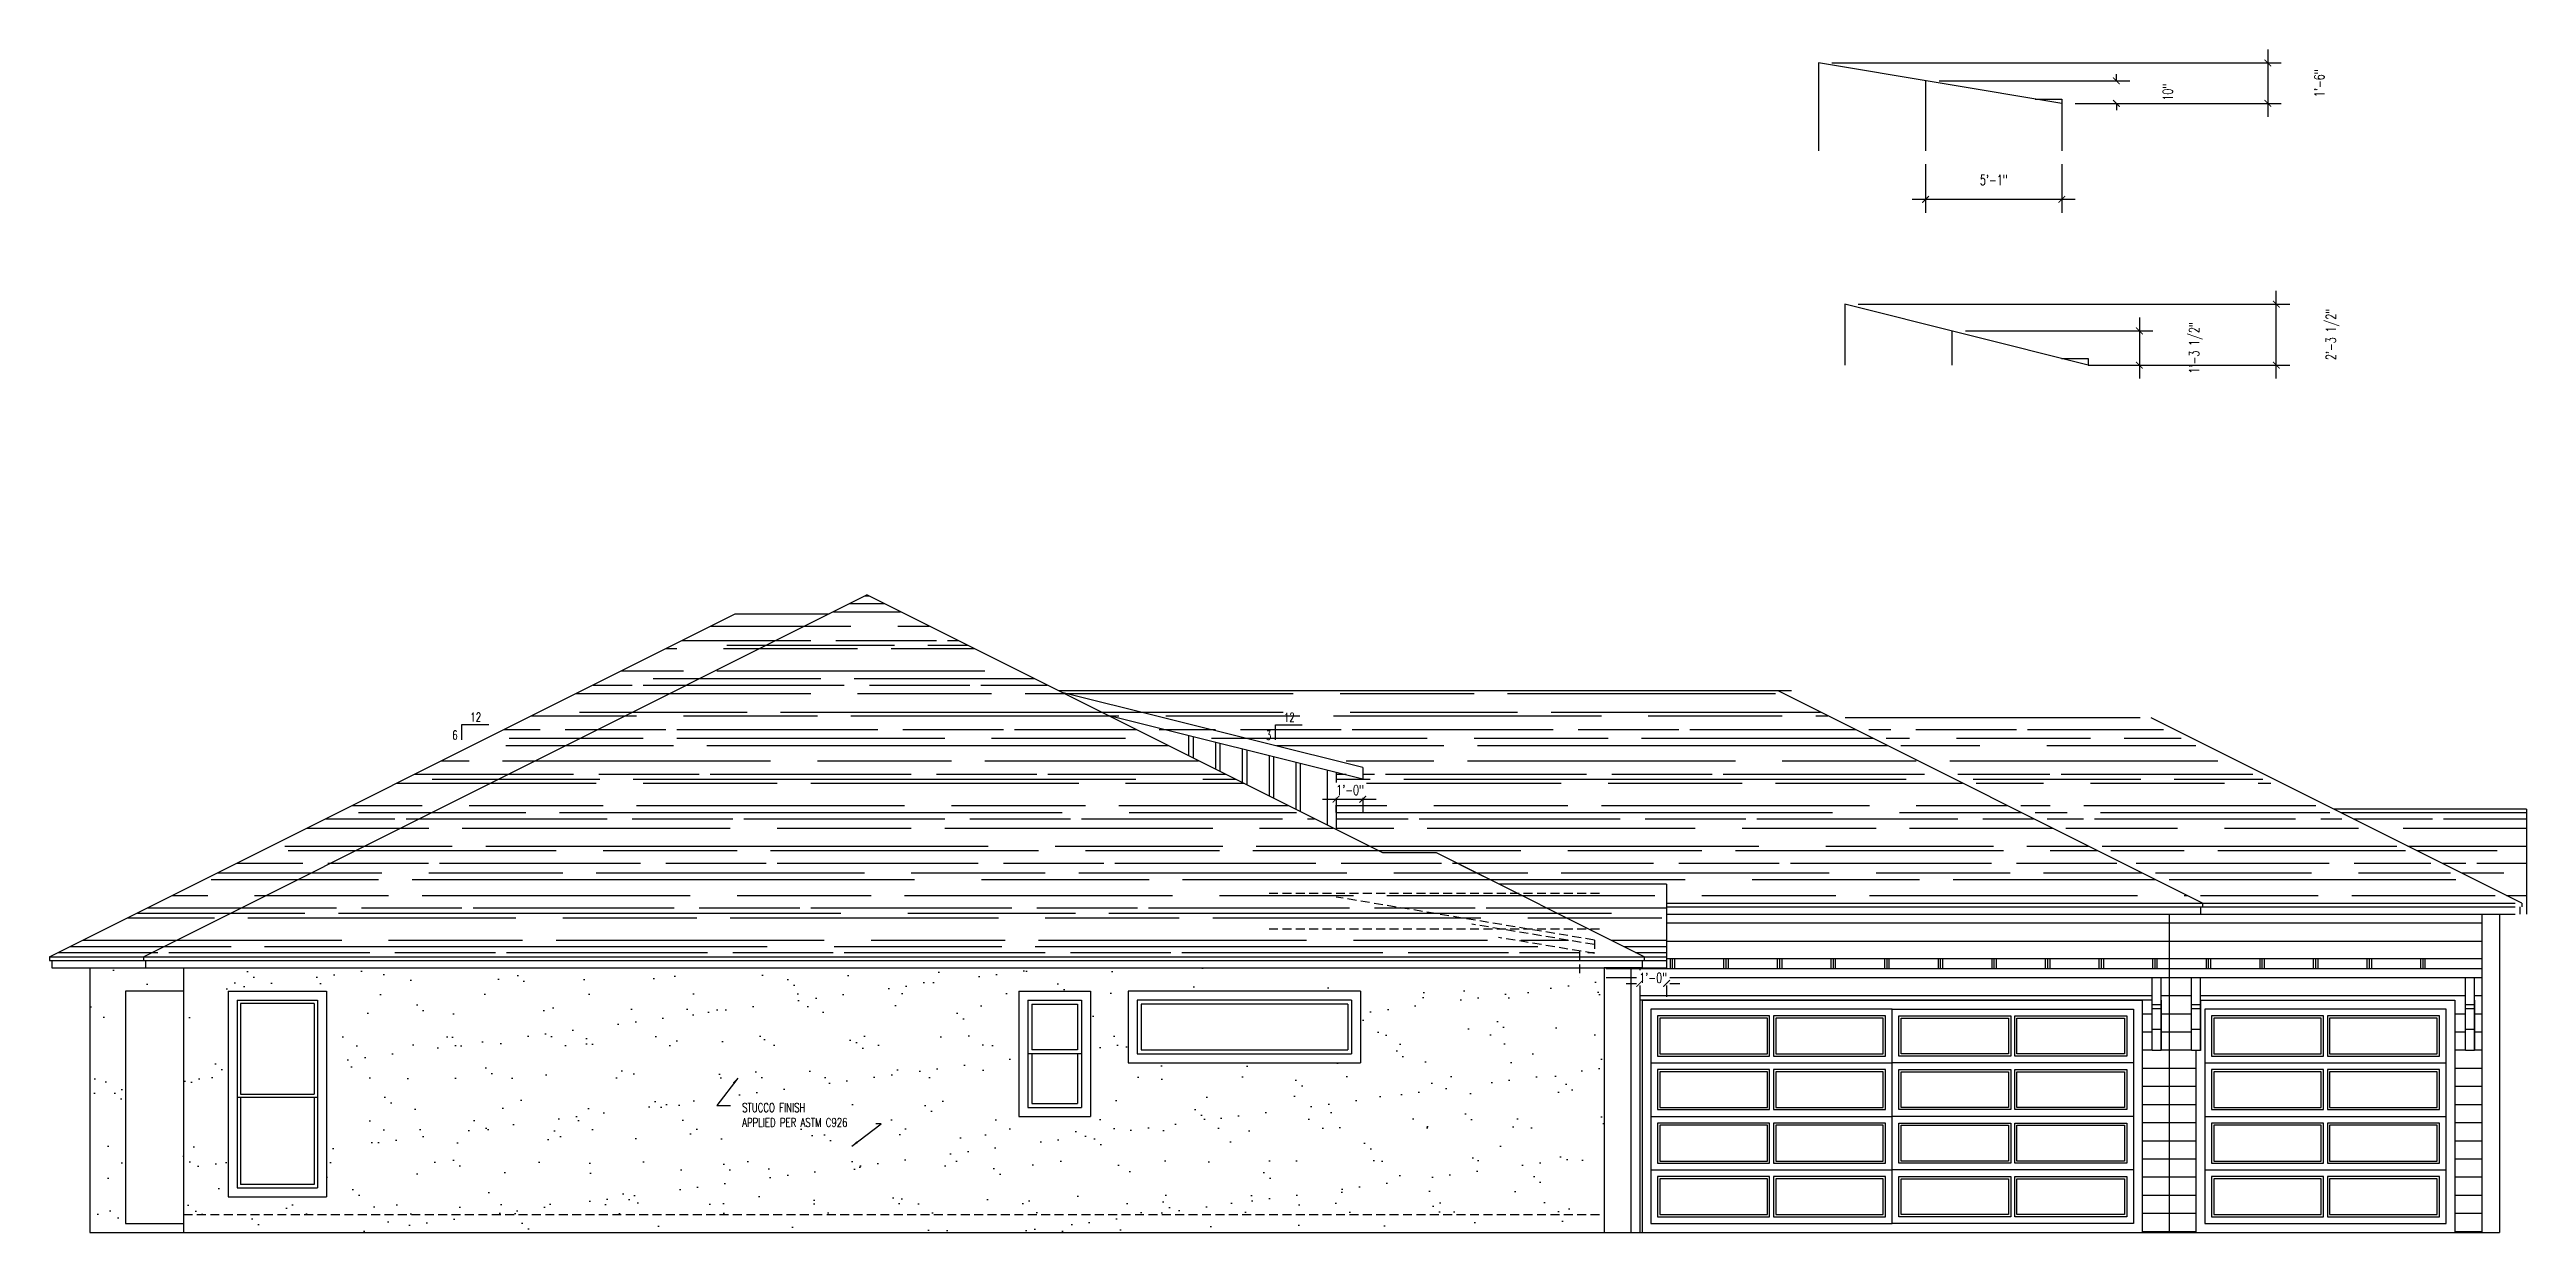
# Model space of a CAD drawing. Header units: inches. Extents: x -25328 to 8149, y -5530 to 4336.
# Drawn here: x -5895 to -4786, y -1588 to -1059 of the extents above; entities that cross this region are included whole.
import ezdxf

# ---------------------------------------------------------------- set-up
doc = ezdxf.new("R2010")
doc.units = ezdxf.units.IN
doc.header["$LTSCALE"] = 16
doc.header["$MEASUREMENT"] = 0
doc.linetypes.add('HIDDEN', pattern=[0.375, 0.25, -0.125])
doc.layers.get('0').update_dxf_attribs({"linetype": 'CONTINUOUS'})
doc.layers.get('DEFPOINTS').update_dxf_attribs({"linetype": 'CONTINUOUS'})
for name, color, linetype in [('CONC', 3, 'CONTINUOUS'), ('DIMS', 5, 'CONTINUOUS'), ('DOORS', 1, 'CONTINUOUS'), ('ROOF', 1, 'CONTINUOUS'), ('TEXT', 11, 'CONTINUOUS'), ('wall-external', 6, 'CONTINUOUS'), ('WALLS EXT', 6, 'CONTINUOUS'), ('WALLS INT', 6, 'CONTINUOUS'), ('WINDOWS', 1, 'CONTINUOUS')]:
    doc.layers.add(name, color=color, linetype=linetype)
doc.styles.add('PAYTAS RM', font='romans.shx', dxfattribs={"width": 0.7, "height": 4.5})
doc.styles.add('PAYTS NOTES', font='romans.shx', dxfattribs={"width": 0.7, "height": 4.5})
doc.dimstyles.new('DIM- PAYTAS', dxfattribs={"dimscale": 48, "dimtxt": 0.1, "dimasz": 0.0625, "dimexe": 0.125, "dimexo": 0.125, "dimgap": 0.125, "dimtad": 1, "dimdec": 1, "dimzin": 3, "dimdsep": 46, "dimlunit": 4, "dimtxsty": 'PAYTAS RM', "dimblk": 'ARCHTICK', "dimcen": 0.09, "dimdle": 0.125, "dimclrd": 5, "dimclre": 5, "dimclrt": 11, "dimadec": 0, "dimazin": 0, "dimtfac": 1, "dimtdec": 1, "dimtofl": 0, "dimtmove": 2, "dimatfit": 3, "dimfxl": 0, "dimfrac": 2, "dimtolj": 1, "dimtzin": 3, "dimarcsym": 0})
pattern_1 = [(37.5, (0, -1490.438), (-0.9449, 28.90236), [0, -22.8, 0, -25.5, 0, -24.375]), (7.5, (0, -1490.438), (26.54665, 42.3322), [0, -12.3, 0, -20.55, 0, -7.875]), (327.5, (-18.45, -1490.438), (46.71213, 0.08489), [0, -7.5, 0, -27, 0, -35.25]), (317.5, (-18.45, -1490.438), (45.0919, 13.16513), [0, -3.75, 0, -17.7, 0, -20.25])]
pattern_2 = [(0, (0, -1490.438), (33, 15), [225, -30, 75, -15]), (0, (19.95, -1482.938), (-15, 19.95), [45, -4.95, 90, -11.25]), (0, (7.5, -1477.688), (78, 10.05), [120, -21, 60, -15])]
pattern_3 = [(0, (0, -1490.438), (0, 8.125), [])]

msp = doc.modelspace()

# ---------------------------------------------------------------- texts
at = {"layer": 'TEXT', "style": 'PAYTS NOTES', "width": 0.7}
for s, p in [('6', (-5714.96748532, -1367.6713955)), ('12', (-5706.86398726, -1359.62286693)), ('3', (-5350.68205057, -1367.7618014)), ('12', (-5342.57855252, -1359.71327283)), ('APPLIED PER ASTM C926', (-5585.18439025, -1541.14370955)), ('STUCCO FINISH', (-5585.18439025, -1534.47704288))]:
    msp.add_text(s, height=4, dxfattribs=at).set_placement(p)

# ---------------------------------------------------------------- blocks, each defined once
blk = doc.blocks.new('_ArchTick')
at = {"color": 0, "linetype": 'ByBlock', "const_width": 0.15}
blk.add_lwpolyline([(-0.5, -0.5), (0.5, 0.5)], dxfattribs=at)
blk = doc.blocks.new('*D543')
at = {"layer": 'DEFPOINTS', "color": 0, "transparency": 16777216}
for p in [(-5055.3, -1072.7), (-4994.3, -1082.8), (-4969.9, -1082.8)]:
    blk.add_point(p, dxfattribs=at)
at = {"layer": 'WALLS INT', "color": 5, "lineweight": -2, "transparency": 16777216}
for p, q in [((-5049.3, -1072.7), (-4963.9, -1072.7)), ((-4969.9, -1072.7), (-4969.9, -1069.7)), ((-4988.3, -1082.8), (-4963.9, -1082.8)), ((-4969.9, -1082.8), (-4969.9, -1085.8))]:
    blk.add_line(p, q, dxfattribs=at)
at = {"layer": 'WALLS INT', "color": 5, "lineweight": -2, "transparency": 16777216, "xscale": 3, "yscale": 3, "zscale": 3}
for p, rotation in [((-4969.9, -1072.7), 270), ((-4969.9, -1082.8), 90)]:
    blk.add_blockref('_ArchTick', p, dxfattribs=dict(at, rotation=rotation))
at = {"layer": 'WALLS INT', "color": 11, "transparency": 16777216, "insert": (-4946.9, -1077.8), "char_height": 4.5, "attachment_point": 5, "rotation": 90, "style": 'PAYTAS RM', "bg_fill": 3, "box_fill_scale": 1.25, "bg_fill_color": 256, "bg_fill_true_color": 13158600, "bg_fill_transparency": 0}
blk.add_mtext('\\A1;10"', dxfattribs=at)
blk = doc.blocks.new('*D544')
at = {"layer": 'DEFPOINTS', "color": 0, "transparency": 16777216}
for p in [(-5103.3, -1064.7), (-4988.3, -1082.8), (-4902.1, -1082.8)]:
    blk.add_point(p, dxfattribs=at)
at = {"layer": 'WALLS INT', "color": 5, "lineweight": -2, "transparency": 16777216}
for p, q in [((-4902.1, -1058.7), (-4902.1, -1088.8)), ((-5097.3, -1064.7), (-4896.1, -1064.7)), ((-4982.3, -1082.8), (-4896.1, -1082.8))]:
    blk.add_line(p, q, dxfattribs=at)
at = {"layer": 'WALLS INT', "color": 5, "lineweight": -2, "transparency": 16777216, "xscale": 3, "yscale": 3, "zscale": 3}
for p, rotation in [((-4902.1, -1064.7), 90), ((-4902.1, -1082.8), 270)]:
    blk.add_blockref('_ArchTick', p, dxfattribs=dict(at, rotation=rotation))
at = {"layer": 'WALLS INT', "color": 11, "transparency": 16777216, "insert": (-4879, -1073.8), "char_height": 4.5, "attachment_point": 5, "rotation": 90, "style": 'PAYTAS RM', "bg_fill": 3, "box_fill_scale": 1.25, "bg_fill_color": 256, "bg_fill_true_color": 13158600, "bg_fill_transparency": 0}
blk.add_mtext('\\A1;1\'-6"', dxfattribs=at)
blk = doc.blocks.new('*D545')
at = {"layer": 'DEFPOINTS', "color": 0, "transparency": 16777216}
for p in [(-5055.3, -1104), (-4994.3, -1104), (-5055.3, -1125.8)]:
    blk.add_point(p, dxfattribs=at)
at = {"layer": 'WALLS INT', "color": 5, "lineweight": -2, "transparency": 16777216}
for p, q in [((-5055.3, -1110), (-5055.3, -1131.8)), ((-4994.3, -1110), (-4994.3, -1131.8)), ((-4988.3, -1125.8), (-5061.3, -1125.8))]:
    blk.add_line(p, q, dxfattribs=at)
at = {"layer": 'WALLS INT', "color": 5, "lineweight": -2, "transparency": 16777216, "xscale": 3, "yscale": 3, "zscale": 3, "rotation": 180}
blk.add_blockref('_ArchTick', (-5055.3, -1125.8), dxfattribs=at)
at = {"layer": 'WALLS INT', "color": 5, "lineweight": -2, "transparency": 16777216, "xscale": 3, "yscale": 3, "zscale": 3}
blk.add_blockref('_ArchTick', (-4994.3, -1125.8), dxfattribs=at)
at = {"layer": 'WALLS INT', "color": 11, "transparency": 16777216, "insert": (-5024.8, -1117.1), "char_height": 4.5, "attachment_point": 5, "style": 'PAYTAS RM', "bg_fill": 3, "box_fill_scale": 1.25, "bg_fill_color": 256, "bg_fill_true_color": 13158600, "bg_fill_transparency": 0}
blk.add_mtext('\\A1;5\'-1"', dxfattribs=at)
blk = doc.blocks.new('*D546')
at = {"layer": 'DEFPOINTS', "color": 0, "transparency": 16777216}
for p in [(-5043.5, -1184.7), (-4976.2, -1200), (-4959.6, -1200)]:
    blk.add_point(p, dxfattribs=at)
at = {"layer": 'WALLS INT', "color": 5, "lineweight": -2, "transparency": 16777216}
for p, q in [((-5037.5, -1184.7), (-4953.6, -1184.7)), ((-4959.6, -1178.7), (-4959.6, -1206)), ((-4970.2, -1200), (-4953.6, -1200))]:
    blk.add_line(p, q, dxfattribs=at)
at = {"layer": 'WALLS INT', "color": 5, "lineweight": -2, "transparency": 16777216, "xscale": 3, "yscale": 3, "zscale": 3}
for p, rotation in [((-4959.6, -1184.7), 90), ((-4959.6, -1200), 270)]:
    blk.add_blockref('_ArchTick', p, dxfattribs=dict(at, rotation=rotation))
at = {"layer": 'WALLS INT', "color": 11, "transparency": 16777216, "insert": (-4934.3, -1192.3), "char_height": 4.5, "attachment_point": 5, "rotation": 90, "style": 'PAYTAS RM', "bg_fill": 3, "box_fill_scale": 1.25, "bg_fill_color": 256, "bg_fill_true_color": 13158600, "bg_fill_transparency": 0}
blk.add_mtext('\\A1;1\'-3 1/2"', dxfattribs=at)
blk = doc.blocks.new('*D547')
at = {"layer": 'DEFPOINTS', "color": 0, "transparency": 16777216}
for p in [(-5091.5, -1172.7), (-4898.3, -1172.7), (-4982.5, -1200)]:
    blk.add_point(p, dxfattribs=at)
at = {"layer": 'WALLS INT', "color": 5, "lineweight": -2, "transparency": 16777216}
for p, q in [((-5085.5, -1172.7), (-4892.3, -1172.7)), ((-4898.3, -1206), (-4898.3, -1166.7)), ((-4976.5, -1200), (-4892.3, -1200))]:
    blk.add_line(p, q, dxfattribs=at)
at = {"layer": 'WALLS INT', "color": 5, "lineweight": -2, "transparency": 16777216, "xscale": 3, "yscale": 3, "zscale": 3}
for p, rotation in [((-4898.3, -1172.7), 90), ((-4898.3, -1200), 270)]:
    blk.add_blockref('_ArchTick', p, dxfattribs=dict(at, rotation=rotation))
at = {"layer": 'WALLS INT', "color": 11, "transparency": 16777216, "insert": (-4873.1, -1186.3), "char_height": 4.5, "attachment_point": 5, "rotation": 90, "style": 'PAYTAS RM', "bg_fill": 3, "box_fill_scale": 1.25, "bg_fill_color": 256, "bg_fill_true_color": 13158600, "bg_fill_transparency": 0}
blk.add_mtext('\\A1;2\'-3 1/2"', dxfattribs=at)
blk = doc.blocks.new('*D549')
at = {"layer": 'WALLS INT', "color": 5, "lineweight": -2, "transparency": 16777216}
for p, q in [((-5189.3, -1476.9), (-5165.3, -1476.9)), ((-5183.3, -1480.4), (-5183.3, -1482.9)), ((-5171.3, -1475.9), (-5171.3, -1482.9))]:
    blk.add_line(p, q, dxfattribs=at)
at = {"layer": 'WALLS INT', "color": 11, "transparency": 16777216, "insert": (-5177.3, -1474.4), "char_height": 4.5, "attachment_point": 5, "style": 'PAYTAS RM', "bg_fill": 3, "box_fill_scale": 1.25, "bg_fill_color": 256, "bg_fill_true_color": 13158600, "bg_fill_transparency": 0}
blk.add_mtext('\\A1;1\'-0"', dxfattribs=at)
at = {"layer": 'DEFPOINTS', "color": 0, "transparency": 16777216}
for p in [(-5183.3, -1474.4), (-5171.3, -1469.9), (-5171.3, -1476.9)]:
    blk.add_point(p, dxfattribs=at)
at = {"layer": 'WALLS INT', "color": 5, "lineweight": -2, "transparency": 16777216, "xscale": 3, "yscale": 3, "zscale": 3, "rotation": 180}
blk.add_blockref('_ArchTick', (-5183.3, -1476.9), dxfattribs=at)
at = {"layer": 'WALLS INT', "color": 5, "lineweight": -2, "transparency": 16777216, "xscale": 3, "yscale": 3, "zscale": 3}
blk.add_blockref('_ArchTick', (-5171.3, -1476.9), dxfattribs=at)
blk = doc.blocks.new('*D550')
at = {"layer": 'WALLS INT', "color": 5, "lineweight": -2, "transparency": 16777216}
for p, q in [((-5325.3, -1394.4), (-5301.3, -1394.4)), ((-5319.3, -1397.1), (-5319.3, -1400.4)), ((-5307.3, -1391.4), (-5307.3, -1400.4))]:
    blk.add_line(p, q, dxfattribs=at)
at = {"layer": 'WALLS INT', "color": 11, "transparency": 16777216, "insert": (-5313, -1390.3), "char_height": 4.5, "attachment_point": 5, "style": 'PAYTAS RM', "bg_fill": 3, "box_fill_scale": 1.25, "bg_fill_color": 256, "bg_fill_true_color": 13158600, "bg_fill_transparency": 0}
blk.add_mtext('\\A1;1\'-0"', dxfattribs=at)
at = {"layer": 'DEFPOINTS', "color": 0, "transparency": 16777216}
for p in [(-5307.3, -1385.4), (-5319.3, -1391.1), (-5307.3, -1394.4)]:
    blk.add_point(p, dxfattribs=at)
at = {"layer": 'WALLS INT', "color": 5, "lineweight": -2, "transparency": 16777216, "xscale": 3, "yscale": 3, "zscale": 3, "rotation": 180}
blk.add_blockref('_ArchTick', (-5319.3, -1394.4), dxfattribs=at)
at = {"layer": 'WALLS INT', "color": 5, "lineweight": -2, "transparency": 16777216, "xscale": 3, "yscale": 3, "zscale": 3}
blk.add_blockref('_ArchTick', (-5307.3, -1394.4), dxfattribs=at)

# ---------------------------------------------------------------- hatches: boundary and pattern name
at = {"layer": 'WALLS INT'}
h = msp.add_hatch(dxfattribs=at)
h.set_pattern_fill('AR-RROOF', color=8, scale=15)
h.set_pattern_definition(pattern_2)
h.paths.add_polyline_path([(-5529.28265457, -1302.92859557), (-5853.28265457, -1464.92859557), (-5210.28265457, -1464.92859557), (-5210.28265457, -1462.34555651), (-5203.62505862, -1463.45515583), (-5203.62505862, -1459.48274334), (-5246.11712951, -1452.40073153), (-5206.33838266, -1452.40073153), (-5274.28265457, -1418.42859557), (-5298.28265457, -1418.42859557)])
h = msp.add_hatch(dxfattribs=at)
h.set_pattern_fill('AR-RROOF', color=8, scale=15)
h.set_pattern_definition(pattern_2)
h.paths.add_polyline_path([(-5546.28265457, -1311.42859557), (-5588.28265457, -1311.42859557), (-5895.28265457, -1464.92859557), (-5853.28265457, -1464.92859557)])
h = msp.add_hatch(dxfattribs=at)
h.set_pattern_fill('AR-RROOF', color=8, scale=15)
h.set_pattern_definition(pattern_2)
h.paths.add_polyline_path([(-5171.28265457, -1432.41428433), (-5171.28265457, -1440.92859557), (-4931.28265457, -1440.92859557), (-5121.28265457, -1345.92859557), (-5443.28265457, -1345.92859557), (-5413.86624671, -1360.63679951), (-5307.28265457, -1378.40073153), (-5307.28265457, -1384.40073153), (-5319.28265457, -1382.40073153), (-5319.28265457, -1407.92859557), (-5298.28265457, -1418.42859557), (-5274.28265457, -1418.42859557), (-5253.28265457, -1428.92859557), (-5246.31127706, -1432.41428433)])
h = msp.add_hatch(dxfattribs=at)
h.set_pattern_fill('AR-RROOF', color=8, scale=15)
h.set_pattern_definition(pattern_2)
h.paths.add_polyline_path([(-4959.28265457, -1357.92859557), (-5091.28265457, -1357.92859557), (-4925.28265457, -1440.92859557), (-4793.28265457, -1440.92859557)])
h = msp.add_hatch(dxfattribs=at)
h.set_pattern_fill('AR-RROOF', color=8, scale=15)
h.set_pattern_definition([(0, (5, -1490.438), (33, 15), [225, -30, 75, -15]), (0, (24.95, -1482.938), (-15, 19.95), [45, -4.95, 90, -11.25]), (0, (12.5, -1477.688), (78, 10.05), [120, -21, 60, -15])])
h.paths.add_polyline_path([(-4786.28265457, -1398.88629231), (-4872.3672611, -1398.88629231), (-4788.28265457, -1440.92859557), (-4786.28265457, -1440.92859557)])
h = msp.add_hatch(dxfattribs=at)
h.set_pattern_fill('AR-RROOF', color=8, scale=15)
h.set_pattern_definition(pattern_2)
h.paths.add_polyline_path([(-5181.28265457, -1464.92859557), (-5171.28265457, -1464.92859557), (-5171.28265457, -1432.41428433), (-5246.31127706, -1432.41428433)])
h = msp.add_hatch(dxfattribs=at)
h.set_pattern_fill('LINE', color=8, scale=65)
h.set_pattern_definition(pattern_3)
h.paths.add_polyline_path([(-4813.52541209, -1474.40073153), (-4932.1902241, -1474.40073153), (-4932.1902241, -1484.40073153), (-4818.28265457, -1484.40073153), (-4818.28265457, -1588.40073153), (-4806.28265457, -1588.40073153), (-4806.28265457, -1474.40073153), (-4809.52541209, -1474.40073153), (-4809.52541209, -1506.90073153), (-4813.52541209, -1506.90073153)])
h.paths.add_polyline_path([(-4806.28265457, -1445.92859557), (-4946.28265457, -1445.92859557), (-4946.28265457, -1465.84555651), (-4806.28265457, -1465.84555651)])
h.paths.add_polyline_path([(-4953.89596466, -1474.40073153), (-5183.28265457, -1474.40073153), (-5183.28265457, -1484.40073153), (-4953.89596466, -1484.40073153)])
h.paths.add_polyline_path([(-4946.28265457, -1474.40073153), (-4949.89596466, -1474.40073153), (-4949.89596466, -1506.90073153), (-4953.89596466, -1506.90073153), (-4953.89596466, -1484.40073153), (-4958.28265457, -1484.40073153), (-4958.28265457, -1588.40073153), (-4946.28265457, -1588.40073153)])
h.paths.add_polyline_path([(-4934.28265457, -1506.90073153), (-4936.1902241, -1506.90073153), (-4936.1902241, -1474.40073153), (-4946.28265457, -1474.40073153), (-4946.28265457, -1588.40073153), (-4934.28265457, -1588.40073153)])
h = msp.add_hatch(dxfattribs=at)
h.set_pattern_fill('LINE', color=8, scale=65)
h.set_pattern_definition(pattern_3)
h.paths.add_polyline_path([(-5171.28265457, -1445.92859557), (-5171.28265457, -1465.84555651), (-4946.28265457, -1465.84555651), (-4946.28265457, -1445.92859557)])
h = msp.add_hatch(dxfattribs=at)
h.set_pattern_fill('AR-SAND', color=8, scale=15)
h.set_pattern_definition(pattern_1)
h.paths.add_polyline_path([(-5861.28265457, -1480.40073153), (-5835.28265457, -1480.40073153), (-5835.28265457, -1469.92859557), (-5852.28265457, -1469.92859557), (-5877.28265457, -1469.92859557), (-5877.28265457, -1588.40073153), (-5835.28265457, -1588.40073153), (-5835.28265457, -1584.40073153), (-5861.28265457, -1584.40073153)])
h = msp.add_hatch(dxfattribs=at)
h.set_pattern_fill('AR-SAND', color=8, scale=15)
h.set_pattern_definition(pattern_1)
h.paths.add_polyline_path([(-5199.28265457, -1580.40073153), (-5199.28265457, -1469.92859557), (-5835.28265457, -1469.92859557), (-5835.28265457, -1580.40073153)])
h.paths.add_polyline_path([(-5771.28265457, -1572.40073153), (-5815.28265457, -1572.40073153), (-5815.28265457, -1480.40073153), (-5771.28265457, -1480.40073153)], flags=16)
h.paths.add_polyline_path([(-5775.28265457, -1568.40073153), (-5811.28265457, -1568.40073153), (-5811.28265457, -1484.40073153), (-5775.28265457, -1484.40073153)], flags=0)
h.paths.add_polyline_path([(-5776.78265457, -1527.90073153), (-5776.78265457, -1566.90073153), (-5809.78265457, -1566.90073153), (-5809.78265457, -1527.90073153)], flags=0)
h.paths.add_polyline_path([(-5776.78265457, -1526.40073153), (-5809.78265457, -1526.40073153), (-5809.78265457, -1485.90073153), (-5776.78265457, -1485.90073153)], flags=0)
h.paths.add_polyline_path([(-5461.28265457, -1536.40073153), (-5461.28265457, -1480.40073153), (-5429.28265457, -1480.40073153), (-5429.28265457, -1536.40073153)], flags=16)
h.paths.add_polyline_path([(-5457.28265457, -1532.40073153), (-5457.28265457, -1484.40073153), (-5433.28265457, -1484.40073153), (-5433.28265457, -1532.40073153)], flags=0)
h.paths.add_polyline_path([(-5455.53265457, -1530.65073153), (-5455.53265457, -1508.40073153), (-5435.03265457, -1508.40073153), (-5435.03265457, -1530.65073153)], flags=0)
h.paths.add_polyline_path([(-5455.53265457, -1506.65073153), (-5455.53265457, -1486.15073153), (-5435.03265457, -1486.15073153), (-5435.03265457, -1506.65073153)], flags=0)
h.paths.add_polyline_path([(-5412.29946968, -1512.40073153), (-5412.29946968, -1480.40073153), (-5308.29946968, -1480.40073153), (-5308.29946968, -1512.40073153)], flags=16)
h.paths.add_polyline_path([(-5408.29946968, -1508.40073153), (-5408.29946968, -1484.40073153), (-5312.29946968, -1484.40073153), (-5312.29946968, -1508.40073153)], flags=0)
h.paths.add_polyline_path([(-5406.54946968, -1506.65073153), (-5406.54946968, -1486.15073153), (-5314.04946968, -1486.15073153), (-5314.04946968, -1506.65073153)], flags=0)
h.paths.add_polyline_path([(-5199.28265457, -1588.40073153), (-5199.28265457, -1580.40073153), (-5835.28265457, -1580.40073153), (-5835.28265457, -1588.40073153)])

# ---------------------------------------------------------------- linework, layer by layer
at = {"layer": 'CONC', "color": 8, "linetype": 'HIDDEN'}
for p, q in [((-5349.28265457, -1436.40073153), (-5199.28265457, -1436.40073153)), ((-5349.28265457, -1452.40073153), (-5199.28265457, -1452.40073153)), ((-5835.28265457, -1580.40073153), (-5199.28265457, -1580.40073153))]:
    msp.add_line(p, q, dxfattribs=at)
at = {"layer": 'CONC'}
for p, q in [((-5861.28265457, -1584.40073153), (-5835.28265457, -1584.40073153)), ((-5877.28265457, -1588.40073153), (-4798.28265457, -1588.40073153))]:
    msp.add_line(p, q, dxfattribs=at)
at = {"layer": 'DOORS', "color": 165}
for p, q in [((-5115.28265457, -1345.92859557), (-5443.28265457, -1345.92859557)), ((-4931.28265457, -1440.92859557), (-5121.28265457, -1345.92859557)), ((-4959.28265457, -1357.92859557), (-5091.28265457, -1357.92859557)), ((-4788.28265457, -1440.92859557), (-4954.28265457, -1357.92859557)), ((-5395.28265457, -1369.73406486), (-5395.28265457, -1369.92859557)), ((-5385.28265457, -1365.90073153), (-5385.28265457, -1374.92859557)), ((-5383.28265457, -1366.40073153), (-5383.28265457, -1375.92859557)), ((-5373.28265457, -1368.90073153), (-5373.28265457, -1380.92859557)), ((-5371.28265457, -1369.40073153), (-5371.28265457, -1381.92859557)), ((-5361.28265457, -1371.90073153), (-5361.28265457, -1386.92859557)), ((-5359.28265457, -1372.40073153), (-5359.28265457, -1387.92859557)), ((-5349.28265457, -1374.90073153), (-5349.28265457, -1392.92859557)), ((-5347.28265457, -1375.40073153), (-5347.28265457, -1393.92859557)), ((-5337.28265457, -1377.90073153), (-5337.28265457, -1398.92859557)), ((-5335.28265457, -1378.40073153), (-5335.28265457, -1399.92859557)), ((-5323.28265457, -1381.73406486), (-5323.28265457, -1405.92859557)), ((-5319.28265457, -1382.40073153), (-5319.28265457, -1407.92859557)), ((-5307.28265457, -1380.2468495), (-5307.28265457, -1385.40073153)), ((-4786.28265457, -1398.88629231), (-4872.3672611, -1398.88629231)), ((-4786.28265457, -1398.88629231), (-4786.28265457, -1445.92859557)), ((-5171.28265457, -1440.92859557), (-4791.28265457, -1440.92859557)), ((-4931.28265457, -1440.92859557), (-4931.28265457, -1442.60564656)), ((-4788.28265457, -1440.92859557), (-4788.28265457, -1442.60564656)), ((-5171.28265457, -1442.60564656), (-4791.28265457, -1442.60564656)), ((-5171.28265457, -1445.92859557), (-4791.28265457, -1445.92859557)), ((-4946.28265457, -1445.92859557), (-4946.28265457, -1588.40073153)), ((-4932.28265457, -1442.60564656), (-4932.28265457, -1445.92859557)), ((-4806.28265457, -1445.92859557), (-4806.28265457, -1588.40073153)), ((-4798.28265457, -1445.92859557), (-4798.28265457, -1588.40073153)), ((-4798.28265457, -1445.92859557), (-4798.28265457, -1588.40073153)), ((-4789.28265457, -1442.60564656), (-4789.28265457, -1445.92859557)), ((-4806.28265457, -1470.34555651), (-5198.28265457, -1470.34555651)), ((-4806.28265457, -1474.40073153), (-5198.28265457, -1474.40073153)), ((-4806.28265457, -1465.84555651), (-5171.28265457, -1465.84555651)), ((-4953.89596466, -1506.90073153), (-4953.89596466, -1474.40073153)), ((-4953.72711902, -1465.84555651), (-4953.72711902, -1470.34555651)), ((-4952.72711902, -1465.84555651), (-4952.72711902, -1470.34555651)), ((-4951.72711902, -1465.84555651), (-4951.72711902, -1470.34555651)), ((-4949.89596466, -1506.90073153), (-4949.89596466, -1474.40073153)), ((-4936.1902241, -1506.90073153), (-4936.1902241, -1474.40073153)), ((-4932.1902241, -1506.90073153), (-4932.1902241, -1474.40073153)), ((-4929.72711902, -1465.84555651), (-4929.72711902, -1470.34555651)), ((-4928.72711902, -1465.84555651), (-4928.72711902, -1470.34555651)), ((-4927.72711902, -1465.84555651), (-4927.72711902, -1470.34555651)), ((-4905.72711902, -1465.84555651), (-4905.72711902, -1470.34555651)), ((-4904.72711902, -1465.84555651), (-4904.72711902, -1470.34555651)), ((-4903.72711902, -1465.84555651), (-4903.72711902, -1470.34555651)), ((-4881.72711902, -1465.84555651), (-4881.72711902, -1470.34555651)), ((-4880.72711902, -1465.84555651), (-4880.72711902, -1470.34555651)), ((-4879.72711902, -1465.84555651), (-4879.72711902, -1470.34555651)), ((-4857.72711902, -1465.84555651), (-4857.72711902, -1470.34555651)), ((-4856.72711902, -1465.84555651), (-4856.72711902, -1470.34555651)), ((-4855.72711902, -1465.84555651), (-4855.72711902, -1470.34555651)), ((-4833.72711902, -1465.84555651), (-4833.72711902, -1470.34555651)), ((-4832.72711902, -1465.84555651), (-4832.72711902, -1470.34555651)), ((-4831.72711902, -1465.84555651), (-4831.72711902, -1470.34555651)), ((-4813.52541209, -1506.90073153), (-4813.52541209, -1474.40073153)), ((-4809.52541209, -1506.90073153), (-4809.52541209, -1474.40073153)), ((-5182.28265457, -1484.40073153), (-4958.28265457, -1484.40073153)), ((-5182.28265457, -1484.40073153), (-5182.28265457, -1588.40073153)), ((-4958.28265457, -1484.40073153), (-4958.28265457, -1588.40073153)), ((-4949.89596466, -1484.40073153), (-4949.89596466, -1506.90073153)), ((-4932.1902241, -1484.40073153), (-4818.28265457, -1484.40073153)), ((-4932.1902241, -1484.40073153), (-4932.1902241, -1506.90073153)), ((-4818.28265457, -1484.40073153), (-4818.28265457, -1588.40073153)), ((-4809.52541209, -1484.40073153), (-4809.52541209, -1506.90073153)), ((-5178.28265457, -1488.40073153), (-5178.28265457, -1584.40073153)), ((-5070.28265457, -1488.40073153), (-5178.28265457, -1488.40073153)), ((-5125.15765457, -1491.40073153), (-5175.28265457, -1491.40073153)), ((-5175.28265457, -1491.40073153), (-5175.28265457, -1509.40073153)), ((-5126.15765457, -1492.40073153), (-5174.28265457, -1492.40073153)), ((-5174.28265457, -1492.40073153), (-5174.28265457, -1508.40073153)), ((-5126.15765457, -1508.40073153), (-5126.15765457, -1492.40073153)), ((-5125.15765457, -1509.40073153), (-5125.15765457, -1491.40073153)), ((-5073.28265457, -1491.40073153), (-5123.40765457, -1491.40073153)), ((-5123.40765457, -1491.40073153), (-5123.40765457, -1509.40073153)), ((-5074.28265457, -1492.40073153), (-5122.40765457, -1492.40073153)), ((-5122.40765457, -1492.40073153), (-5122.40765457, -1508.40073153)), ((-5074.28265457, -1508.40073153), (-5074.28265457, -1492.40073153)), ((-5073.28265457, -1509.40073153), (-5073.28265457, -1491.40073153)), ((-5070.28265457, -1584.40073153), (-5070.28265457, -1488.40073153)), ((-5070.28265457, -1488.40073153), (-4962.28265457, -1488.40073153)), ((-5067.28265457, -1491.40073153), (-5017.15765457, -1491.40073153)), ((-5067.28265457, -1509.40073153), (-5067.28265457, -1491.40073153)), ((-5066.28265457, -1492.40073153), (-5018.15765457, -1492.40073153)), ((-5066.28265457, -1508.40073153), (-5066.28265457, -1492.40073153)), ((-5018.15765457, -1492.40073153), (-5018.15765457, -1508.40073153)), ((-5017.15765457, -1491.40073153), (-5017.15765457, -1509.40073153)), ((-5015.40765457, -1491.40073153), (-4965.28265457, -1491.40073153)), ((-5015.40765457, -1509.40073153), (-5015.40765457, -1491.40073153)), ((-5014.40765457, -1492.40073153), (-4966.28265457, -1492.40073153)), ((-5014.40765457, -1508.40073153), (-5014.40765457, -1492.40073153)), ((-4966.28265457, -1492.40073153), (-4966.28265457, -1508.40073153)), ((-4965.28265457, -1491.40073153), (-4965.28265457, -1509.40073153)), ((-4962.28265457, -1488.40073153), (-4962.28265457, -1584.40073153)), ((-4953.89596466, -1486.27573153), (-4949.89596466, -1486.27573153)), ((-4953.89596466, -1488.15073153), (-4949.89596466, -1488.15073153)), ((-4936.1902241, -1486.27573153), (-4932.1902241, -1486.27573153)), ((-4936.1902241, -1488.15073153), (-4932.1902241, -1488.15073153)), ((-4930.28265457, -1488.40073153), (-4930.28265457, -1584.40073153)), ((-4822.28265457, -1488.40073153), (-4930.28265457, -1488.40073153)), ((-4877.15765457, -1491.40073153), (-4927.28265457, -1491.40073153)), ((-4927.28265457, -1491.40073153), (-4927.28265457, -1509.40073153)), ((-4878.15765457, -1492.40073153), (-4926.28265457, -1492.40073153)), ((-4926.28265457, -1492.40073153), (-4926.28265457, -1508.40073153)), ((-4878.15765457, -1508.40073153), (-4878.15765457, -1492.40073153)), ((-4877.15765457, -1509.40073153), (-4877.15765457, -1491.40073153)), ((-4825.28265457, -1491.40073153), (-4875.40765457, -1491.40073153)), ((-4875.40765457, -1491.40073153), (-4875.40765457, -1509.40073153)), ((-4826.28265457, -1492.40073153), (-4874.40765457, -1492.40073153)), ((-4874.40765457, -1492.40073153), (-4874.40765457, -1508.40073153)), ((-4826.28265457, -1508.40073153), (-4826.28265457, -1492.40073153)), ((-4825.28265457, -1509.40073153), (-4825.28265457, -1491.40073153)), ((-4822.28265457, -1584.40073153), (-4822.28265457, -1488.40073153)), ((-4813.52541209, -1486.27573153), (-4809.52541209, -1486.27573153)), ((-4813.52541209, -1488.15073153), (-4809.52541209, -1488.15073153)), ((-4949.89596466, -1497.52573153), (-4953.89596466, -1497.52573153)), ((-4949.89596466, -1506.90073153), (-4953.89596466, -1506.90073153)), ((-4932.1902241, -1497.52573153), (-4936.1902241, -1497.52573153)), ((-4932.1902241, -1506.90073153), (-4936.1902241, -1506.90073153)), ((-4934.28265457, -1506.90073153), (-4934.28265457, -1588.40073153)), ((-4809.52541209, -1497.52573153), (-4813.52541209, -1497.52573153)), ((-4809.52541209, -1506.90073153), (-4813.52541209, -1506.90073153)), ((-5178.28265457, -1512.40073153), (-5070.28265457, -1512.40073153)), ((-5175.28265457, -1509.40073153), (-5125.15765457, -1509.40073153)), ((-5125.15765457, -1515.40073153), (-5175.28265457, -1515.40073153)), ((-5175.28265457, -1515.40073153), (-5175.28265457, -1533.40073153)), ((-5174.28265457, -1508.40073153), (-5126.15765457, -1508.40073153)), ((-5126.15765457, -1516.40073153), (-5174.28265457, -1516.40073153)), ((-5174.28265457, -1516.40073153), (-5174.28265457, -1532.40073153)), ((-5126.15765457, -1532.40073153), (-5126.15765457, -1516.40073153)), ((-5125.15765457, -1533.40073153), (-5125.15765457, -1515.40073153)), ((-5123.40765457, -1509.40073153), (-5073.28265457, -1509.40073153)), ((-5073.28265457, -1515.40073153), (-5123.40765457, -1515.40073153)), ((-5123.40765457, -1515.40073153), (-5123.40765457, -1533.40073153)), ((-5122.40765457, -1508.40073153), (-5074.28265457, -1508.40073153)), ((-5074.28265457, -1516.40073153), (-5122.40765457, -1516.40073153)), ((-5122.40765457, -1516.40073153), (-5122.40765457, -1532.40073153)), ((-5074.28265457, -1532.40073153), (-5074.28265457, -1516.40073153)), ((-5073.28265457, -1533.40073153), (-5073.28265457, -1515.40073153)), ((-4962.28265457, -1512.40073153), (-5070.28265457, -1512.40073153)), ((-5017.15765457, -1509.40073153), (-5067.28265457, -1509.40073153)), ((-5067.28265457, -1515.40073153), (-5017.15765457, -1515.40073153)), ((-5067.28265457, -1533.40073153), (-5067.28265457, -1515.40073153)), ((-5018.15765457, -1508.40073153), (-5066.28265457, -1508.40073153)), ((-5066.28265457, -1516.40073153), (-5018.15765457, -1516.40073153)), ((-5066.28265457, -1532.40073153), (-5066.28265457, -1516.40073153)), ((-5018.15765457, -1516.40073153), (-5018.15765457, -1532.40073153)), ((-5017.15765457, -1515.40073153), (-5017.15765457, -1533.40073153)), ((-4965.28265457, -1509.40073153), (-5015.40765457, -1509.40073153)), ((-5015.40765457, -1515.40073153), (-4965.28265457, -1515.40073153)), ((-5015.40765457, -1533.40073153), (-5015.40765457, -1515.40073153)), ((-4966.28265457, -1508.40073153), (-5014.40765457, -1508.40073153)), ((-5014.40765457, -1516.40073153), (-4966.28265457, -1516.40073153)), ((-5014.40765457, -1532.40073153), (-5014.40765457, -1516.40073153)), ((-4966.28265457, -1516.40073153), (-4966.28265457, -1532.40073153)), ((-4965.28265457, -1515.40073153), (-4965.28265457, -1533.40073153)), ((-4930.28265457, -1512.40073153), (-4822.28265457, -1512.40073153)), ((-4927.28265457, -1509.40073153), (-4877.15765457, -1509.40073153)), ((-4877.15765457, -1515.40073153), (-4927.28265457, -1515.40073153)), ((-4927.28265457, -1515.40073153), (-4927.28265457, -1533.40073153)), ((-4926.28265457, -1508.40073153), (-4878.15765457, -1508.40073153)), ((-4878.15765457, -1516.40073153), (-4926.28265457, -1516.40073153)), ((-4926.28265457, -1516.40073153), (-4926.28265457, -1532.40073153)), ((-4878.15765457, -1532.40073153), (-4878.15765457, -1516.40073153)), ((-4877.15765457, -1533.40073153), (-4877.15765457, -1515.40073153)), ((-4875.40765457, -1509.40073153), (-4825.28265457, -1509.40073153)), ((-4825.28265457, -1515.40073153), (-4875.40765457, -1515.40073153)), ((-4875.40765457, -1515.40073153), (-4875.40765457, -1533.40073153)), ((-4874.40765457, -1508.40073153), (-4826.28265457, -1508.40073153)), ((-4826.28265457, -1516.40073153), (-4874.40765457, -1516.40073153)), ((-4874.40765457, -1516.40073153), (-4874.40765457, -1532.40073153)), ((-4826.28265457, -1532.40073153), (-4826.28265457, -1516.40073153)), ((-4825.28265457, -1533.40073153), (-4825.28265457, -1515.40073153)), ((-5178.28265457, -1536.40073153), (-5070.28265457, -1536.40073153)), ((-5175.28265457, -1533.40073153), (-5125.15765457, -1533.40073153)), ((-5125.15765457, -1539.40073153), (-5175.28265457, -1539.40073153)), ((-5175.28265457, -1539.40073153), (-5175.28265457, -1557.40073153)), ((-5174.28265457, -1532.40073153), (-5126.15765457, -1532.40073153)), ((-5126.15765457, -1540.40073153), (-5174.28265457, -1540.40073153)), ((-5174.28265457, -1540.40073153), (-5174.28265457, -1556.40073153)), ((-5126.15765457, -1556.40073153), (-5126.15765457, -1540.40073153)), ((-5125.15765457, -1557.40073153), (-5125.15765457, -1539.40073153)), ((-5123.40765457, -1533.40073153), (-5073.28265457, -1533.40073153)), ((-5073.28265457, -1539.40073153), (-5123.40765457, -1539.40073153)), ((-5123.40765457, -1539.40073153), (-5123.40765457, -1557.40073153)), ((-5122.40765457, -1532.40073153), (-5074.28265457, -1532.40073153)), ((-5074.28265457, -1540.40073153), (-5122.40765457, -1540.40073153)), ((-5122.40765457, -1540.40073153), (-5122.40765457, -1556.40073153)), ((-5074.28265457, -1556.40073153), (-5074.28265457, -1540.40073153)), ((-5073.28265457, -1557.40073153), (-5073.28265457, -1539.40073153)), ((-4962.28265457, -1536.40073153), (-5070.28265457, -1536.40073153)), ((-5017.15765457, -1533.40073153), (-5067.28265457, -1533.40073153)), ((-5067.28265457, -1539.40073153), (-5017.15765457, -1539.40073153)), ((-5067.28265457, -1557.40073153), (-5067.28265457, -1539.40073153)), ((-5018.15765457, -1532.40073153), (-5066.28265457, -1532.40073153)), ((-5066.28265457, -1540.40073153), (-5018.15765457, -1540.40073153)), ((-5066.28265457, -1556.40073153), (-5066.28265457, -1540.40073153)), ((-5018.15765457, -1540.40073153), (-5018.15765457, -1556.40073153)), ((-5017.15765457, -1539.40073153), (-5017.15765457, -1557.40073153)), ((-4965.28265457, -1533.40073153), (-5015.40765457, -1533.40073153)), ((-5015.40765457, -1539.40073153), (-4965.28265457, -1539.40073153)), ((-5015.40765457, -1557.40073153), (-5015.40765457, -1539.40073153)), ((-4966.28265457, -1532.40073153), (-5014.40765457, -1532.40073153)), ((-5014.40765457, -1540.40073153), (-4966.28265457, -1540.40073153)), ((-5014.40765457, -1556.40073153), (-5014.40765457, -1540.40073153)), ((-4966.28265457, -1540.40073153), (-4966.28265457, -1556.40073153)), ((-4965.28265457, -1539.40073153), (-4965.28265457, -1557.40073153)), ((-4930.28265457, -1536.40073153), (-4822.28265457, -1536.40073153)), ((-4927.28265457, -1533.40073153), (-4877.15765457, -1533.40073153)), ((-4877.15765457, -1539.40073153), (-4927.28265457, -1539.40073153)), ((-4927.28265457, -1539.40073153), (-4927.28265457, -1557.40073153)), ((-4926.28265457, -1532.40073153), (-4878.15765457, -1532.40073153)), ((-4878.15765457, -1540.40073153), (-4926.28265457, -1540.40073153)), ((-4926.28265457, -1540.40073153), (-4926.28265457, -1556.40073153)), ((-4878.15765457, -1556.40073153), (-4878.15765457, -1540.40073153)), ((-4877.15765457, -1557.40073153), (-4877.15765457, -1539.40073153)), ((-4875.40765457, -1533.40073153), (-4825.28265457, -1533.40073153)), ((-4825.28265457, -1539.40073153), (-4875.40765457, -1539.40073153)), ((-4875.40765457, -1539.40073153), (-4875.40765457, -1557.40073153)), ((-4874.40765457, -1532.40073153), (-4826.28265457, -1532.40073153)), ((-4826.28265457, -1540.40073153), (-4874.40765457, -1540.40073153)), ((-4874.40765457, -1540.40073153), (-4874.40765457, -1556.40073153)), ((-4826.28265457, -1556.40073153), (-4826.28265457, -1540.40073153)), ((-4825.28265457, -1557.40073153), (-4825.28265457, -1539.40073153)), ((-5178.28265457, -1560.40073153), (-5070.28265457, -1560.40073153)), ((-5175.28265457, -1557.40073153), (-5125.15765457, -1557.40073153)), ((-5125.15765457, -1563.40073153), (-5175.28265457, -1563.40073153)), ((-5175.28265457, -1563.40073153), (-5175.28265457, -1581.40073153)), ((-5174.28265457, -1556.40073153), (-5126.15765457, -1556.40073153)), ((-5125.15765457, -1581.40073153), (-5125.15765457, -1563.40073153)), ((-5123.40765457, -1557.40073153), (-5073.28265457, -1557.40073153)), ((-5073.28265457, -1563.40073153), (-5123.40765457, -1563.40073153)), ((-5123.40765457, -1563.40073153), (-5123.40765457, -1581.40073153)), ((-5122.40765457, -1556.40073153), (-5074.28265457, -1556.40073153)), ((-5073.28265457, -1581.40073153), (-5073.28265457, -1563.40073153)), ((-4962.28265457, -1560.40073153), (-5070.28265457, -1560.40073153)), ((-5017.15765457, -1557.40073153), (-5067.28265457, -1557.40073153)), ((-5067.28265457, -1563.40073153), (-5017.15765457, -1563.40073153)), ((-5067.28265457, -1581.40073153), (-5067.28265457, -1563.40073153)), ((-5018.15765457, -1556.40073153), (-5066.28265457, -1556.40073153)), ((-5017.15765457, -1563.40073153), (-5017.15765457, -1581.40073153)), ((-4965.28265457, -1557.40073153), (-5015.40765457, -1557.40073153)), ((-5015.40765457, -1563.40073153), (-4965.28265457, -1563.40073153)), ((-5015.40765457, -1581.40073153), (-5015.40765457, -1563.40073153)), ((-4966.28265457, -1556.40073153), (-5014.40765457, -1556.40073153)), ((-4965.28265457, -1563.40073153), (-4965.28265457, -1581.40073153)), ((-4930.28265457, -1560.40073153), (-4822.28265457, -1560.40073153)), ((-4927.28265457, -1557.40073153), (-4877.15765457, -1557.40073153)), ((-4877.15765457, -1563.40073153), (-4927.28265457, -1563.40073153)), ((-4927.28265457, -1563.40073153), (-4927.28265457, -1581.40073153)), ((-4926.28265457, -1556.40073153), (-4878.15765457, -1556.40073153)), ((-4877.15765457, -1581.40073153), (-4877.15765457, -1563.40073153)), ((-4875.40765457, -1557.40073153), (-4825.28265457, -1557.40073153)), ((-4825.28265457, -1563.40073153), (-4875.40765457, -1563.40073153)), ((-4875.40765457, -1563.40073153), (-4875.40765457, -1581.40073153)), ((-4874.40765457, -1556.40073153), (-4826.28265457, -1556.40073153)), ((-4825.28265457, -1581.40073153), (-4825.28265457, -1563.40073153)), ((-5126.15765457, -1564.40073153), (-5174.28265457, -1564.40073153)), ((-5174.28265457, -1564.40073153), (-5174.28265457, -1580.40073153)), ((-5126.15765457, -1580.40073153), (-5126.15765457, -1564.40073153)), ((-5074.28265457, -1564.40073153), (-5122.40765457, -1564.40073153)), ((-5122.40765457, -1564.40073153), (-5122.40765457, -1580.40073153)), ((-5074.28265457, -1580.40073153), (-5074.28265457, -1564.40073153)), ((-5066.28265457, -1564.40073153), (-5018.15765457, -1564.40073153)), ((-5066.28265457, -1580.40073153), (-5066.28265457, -1564.40073153)), ((-5018.15765457, -1564.40073153), (-5018.15765457, -1580.40073153)), ((-5014.40765457, -1564.40073153), (-4966.28265457, -1564.40073153)), ((-5014.40765457, -1580.40073153), (-5014.40765457, -1564.40073153)), ((-4966.28265457, -1564.40073153), (-4966.28265457, -1580.40073153)), ((-4878.15765457, -1564.40073153), (-4926.28265457, -1564.40073153)), ((-4926.28265457, -1564.40073153), (-4926.28265457, -1580.40073153)), ((-4878.15765457, -1580.40073153), (-4878.15765457, -1564.40073153)), ((-4826.28265457, -1564.40073153), (-4874.40765457, -1564.40073153)), ((-4874.40765457, -1564.40073153), (-4874.40765457, -1580.40073153)), ((-4826.28265457, -1580.40073153), (-4826.28265457, -1564.40073153)), ((-5178.28265457, -1584.40073153), (-5070.28265457, -1584.40073153)), ((-5175.28265457, -1581.40073153), (-5125.15765457, -1581.40073153)), ((-5174.28265457, -1580.40073153), (-5126.15765457, -1580.40073153)), ((-5123.40765457, -1581.40073153), (-5073.28265457, -1581.40073153)), ((-5122.40765457, -1580.40073153), (-5074.28265457, -1580.40073153)), ((-4962.28265457, -1584.40073153), (-5070.28265457, -1584.40073153)), ((-5017.15765457, -1581.40073153), (-5067.28265457, -1581.40073153)), ((-5018.15765457, -1580.40073153), (-5066.28265457, -1580.40073153)), ((-4965.28265457, -1581.40073153), (-5015.40765457, -1581.40073153)), ((-4966.28265457, -1580.40073153), (-5014.40765457, -1580.40073153)), ((-4930.28265457, -1584.40073153), (-4822.28265457, -1584.40073153)), ((-4927.28265457, -1581.40073153), (-4877.15765457, -1581.40073153)), ((-4926.28265457, -1580.40073153), (-4878.15765457, -1580.40073153)), ((-4875.40765457, -1581.40073153), (-4825.28265457, -1581.40073153)), ((-4874.40765457, -1580.40073153), (-4826.28265457, -1580.40073153))]:
    msp.add_line(p, q, dxfattribs=at)
at = {"layer": 'ROOF', "color": 6}
for p, q in [((-5853.28265457, -1464.92859557), (-5529.28265457, -1302.92859557)), ((-5298.28265457, -1418.42859557), (-5529.28265457, -1302.92859557)), ((-5895.28265457, -1464.92859557), (-5588.28265457, -1311.42859557)), ((-5181.28265457, -1464.92859557), (-5274.28265457, -1418.42859557)), ((-5253.28265457, -1428.92859557), (-5274.28265457, -1418.42859557)), ((-5895.28265457, -1464.92859557), (-5895.28265457, -1466.60564656)), ((-5894.28265457, -1466.60564656), (-5894.28265457, -1469.92859557)), ((-5894.28265457, -1469.92859557), (-5877.28265457, -1469.92859557)), ((-5853.28265457, -1464.92859557), (-5853.28265457, -1466.60564656)), ((-5852.28265457, -1466.60564656), (-5852.28265457, -1469.92859557)), ((-5852.28265457, -1469.92859557), (-5835.28265457, -1469.92859557)), ((-5182.28265457, -1469.92859557), (-5199.28265457, -1469.92859557)), ((-5182.28265457, -1466.60564656), (-5182.28265457, -1469.92859557)), ((-5181.28265457, -1464.92859557), (-5181.28265457, -1466.60564656))]:
    msp.add_line(p, q, dxfattribs=at)
at = {"layer": 'wall-external', "color": 8}
for p, q in [((-5169.72711902, -1465.84555651), (-5169.72711902, -1470.34555651)), ((-5168.72711902, -1465.84555651), (-5168.72711902, -1470.34555651)), ((-5167.72711902, -1465.84555651), (-5167.72711902, -1470.34555651)), ((-5145.72711902, -1465.84555651), (-5145.72711902, -1470.34555651)), ((-5144.72711902, -1465.84555651), (-5144.72711902, -1470.34555651)), ((-5143.72711902, -1465.84555651), (-5143.72711902, -1470.34555651)), ((-5121.72711902, -1465.84555651), (-5121.72711902, -1470.34555651)), ((-5120.72711902, -1465.84555651), (-5120.72711902, -1470.34555651)), ((-5119.72711902, -1465.84555651), (-5119.72711902, -1470.34555651)), ((-5097.72711902, -1465.84555651), (-5097.72711902, -1470.34555651)), ((-5096.72711902, -1465.84555651), (-5096.72711902, -1470.34555651)), ((-5095.72711902, -1465.84555651), (-5095.72711902, -1470.34555651)), ((-5073.72711902, -1465.84555651), (-5073.72711902, -1470.34555651)), ((-5072.72711902, -1465.84555651), (-5072.72711902, -1470.34555651)), ((-5071.72711902, -1465.84555651), (-5071.72711902, -1470.34555651)), ((-5049.72711902, -1465.84555651), (-5049.72711902, -1470.34555651)), ((-5048.72711902, -1465.84555651), (-5048.72711902, -1470.34555651)), ((-5047.72711902, -1465.84555651), (-5047.72711902, -1470.34555651)), ((-5025.72711902, -1465.84555651), (-5025.72711902, -1470.34555651)), ((-5024.72711902, -1465.84555651), (-5024.72711902, -1470.34555651)), ((-5023.72711902, -1465.84555651), (-5023.72711902, -1470.34555651)), ((-5001.72711902, -1465.84555651), (-5001.72711902, -1470.34555651)), ((-5000.72711902, -1465.84555651), (-5000.72711902, -1470.34555651)), ((-4999.72711902, -1465.84555651), (-4999.72711902, -1470.34555651)), ((-4977.72711902, -1465.84555651), (-4977.72711902, -1470.34555651)), ((-4976.72711902, -1465.84555651), (-4976.72711902, -1470.34555651)), ((-4975.72711902, -1465.84555651), (-4975.72711902, -1470.34555651))]:
    msp.add_line(p, q, dxfattribs=at)
at = {"layer": 'WALLS EXT'}
for p, q in [((-5895.28265457, -1464.92859557), (-5171.28265457, -1464.92859557)), ((-5895.28265457, -1466.60564656), (-5171.28265457, -1466.60564656)), ((-5894.28265457, -1469.92859557), (-5171.28265457, -1469.92859557)), ((-5835.28265457, -1480.40073153), (-5861.28265457, -1480.40073153))]:
    msp.add_line(p, q, dxfattribs=at)
at = {"layer": 'WALLS INT'}
for p, q in [((-4994.31034101, -1082.84835661), (-5103.31034101, -1064.68168994)), ((-5103.31034101, -1064.68168994), (-5103.31034101, -1103.99663525)), ((-5055.31034101, -1072.68168994), (-5055.31034101, -1103.99663525)), ((-5006.31034101, -1080.84835661), (-4994.31034101, -1080.84835661)), ((-4994.31034101, -1080.84835661), (-4994.31034101, -1082.84835661)), ((-4994.31034101, -1082.84835661), (-4994.31034101, -1103.99663525)), ((-4982.52852666, -1199.97282042), (-5091.52852666, -1172.72282042)), ((-5091.52852666, -1172.72282042), (-5091.52852666, -1199.97282042)), ((-5043.52852666, -1184.72282042), (-5043.52852666, -1199.97282042)), ((-4994.52852666, -1196.97282042), (-4982.52852666, -1196.97282042)), ((-4982.52852666, -1196.97282042), (-4982.52852666, -1199.97282042)), ((-4982.52852666, -1199.97282042), (-4969.96754315, -1199.97282042)), ((-5588.28265457, -1311.42859557), (-5546.28265457, -1311.42859557)), ((-5307.28265457, -1380.2468495), (-5442.00963888, -1346.56510342)), ((-5710.65554013, -1367.72773639), (-5710.65554013, -1360.96931997)), ((-5710.65554013, -1360.96931997), (-5698.65554013, -1360.96931997)), ((-5307.28265457, -1385.40073153), (-5421.39411075, -1356.87286748)), ((-5346.37010538, -1367.81814229), (-5346.37010538, -1361.05972588)), ((-5346.37010538, -1361.05972588), (-5334.37010538, -1361.05972588)), ((-5274.28265457, -1418.42859557), (-5298.28265457, -1418.42859557)), ((-5171.28265457, -1432.41428433), (-5246.31127706, -1432.41428433)), ((-5171.28265457, -1432.41428433), (-5171.28265457, -1469.92859557)), ((-5877.28265457, -1469.92859557), (-5877.28265457, -1588.40073153)), ((-5877.28265457, -1469.92859557), (-5877.28265457, -1588.40073153)), ((-5835.28265457, -1469.92859557), (-5835.28265457, -1588.40073153)), ((-5199.28265457, -1469.92859557), (-5199.28265457, -1588.40073153)), ((-5199.28265457, -1469.92859557), (-5199.28265457, -1588.40073153)), ((-5183.28265457, -1469.92859557), (-5183.28265457, -1588.40073153)), ((-5861.28265457, -1480.40073153), (-5861.28265457, -1584.40073153)), ((-4953.89596466, -1484.40073153), (-5183.28265457, -1484.40073153))]:
    msp.add_line(p, q, dxfattribs=at)
at = {"layer": 'WALLS INT', "color": 165, "linetype": 'HIDDEN'}
for p, q in [((-5203.62505862, -1457.45515583), (-5319.28265457, -1438.17888984)), ((-5203.62505862, -1459.48274334), (-5258.44900924, -1450.34541824)), ((-5203.62505862, -1463.45515583), (-5246.53177177, -1456.30403698)), ((-5210.28265457, -1462.34555651), (-5210.28265457, -1474.42859557)), ((-5203.62505862, -1457.45515583), (-5203.62505862, -1463.45515583))]:
    msp.add_line(p, q, dxfattribs=at)
at = {"layer": 'WINDOWS'}
for p, q in [((-5187.28265457, -1469.92859557), (-5187.28265457, -1588.40073153)), ((-5815.28265457, -1480.40073153), (-5815.28265457, -1572.40073153)), ((-5815.28265457, -1480.40073153), (-5771.28265457, -1480.40073153)), ((-5811.28265457, -1484.40073153), (-5811.28265457, -1568.40073153)), ((-5811.28265457, -1484.40073153), (-5775.28265457, -1484.40073153)), ((-5776.78265457, -1485.90073153), (-5809.78265457, -1485.90073153)), ((-5809.78265457, -1485.90073153), (-5809.78265457, -1526.40073153)), ((-5776.78265457, -1485.90073153), (-5776.78265457, -1526.40073153)), ((-5775.28265457, -1484.40073153), (-5775.28265457, -1568.40073153)), ((-5775.28265457, -1484.40073153), (-5775.28265457, -1568.40073153)), ((-5771.28265457, -1480.40073153), (-5771.28265457, -1572.40073153)), ((-5461.28265457, -1480.40073153), (-5429.28265457, -1480.40073153)), ((-5461.28265457, -1480.40073153), (-5461.28265457, -1536.40073153)), ((-5457.28265457, -1484.40073153), (-5457.28265457, -1532.40073153)), ((-5457.28265457, -1484.40073153), (-5433.28265457, -1484.40073153)), ((-5433.28265457, -1484.40073153), (-5433.28265457, -1532.40073153)), ((-5429.28265457, -1480.40073153), (-5429.28265457, -1536.40073153)), ((-5308.29946968, -1480.40073153), (-5412.29946968, -1480.40073153)), ((-5412.29946968, -1480.40073153), (-5412.29946968, -1512.40073153)), ((-5408.29946968, -1484.40073153), (-5408.29946968, -1508.40073153)), ((-5312.29946968, -1484.40073153), (-5408.29946968, -1484.40073153)), ((-5312.29946968, -1484.40073153), (-5312.29946968, -1508.40073153)), ((-5308.29946968, -1480.40073153), (-5308.29946968, -1512.40073153)), ((-5455.53265457, -1486.15073153), (-5455.53265457, -1506.65073153)), ((-5455.53265457, -1486.15073153), (-5435.03265457, -1486.15073153)), ((-5435.03265457, -1486.15073153), (-5435.03265457, -1506.65073153)), ((-5406.54946968, -1486.15073153), (-5406.54946968, -1506.65073153)), ((-5314.04946968, -1486.15073153), (-5406.54946968, -1486.15073153)), ((-5314.04946968, -1486.15073153), (-5314.04946968, -1506.65073153)), ((-5435.03265457, -1506.65073153), (-5455.53265457, -1506.65073153)), ((-5406.54946968, -1506.65073153), (-5314.04946968, -1506.65073153)), ((-5433.28265457, -1508.40073153), (-5457.28265457, -1508.40073153)), ((-5455.53265457, -1508.40073153), (-5455.53265457, -1530.65073153)), ((-5435.03265457, -1508.40073153), (-5435.03265457, -1530.65073153)), ((-5412.29946968, -1512.40073153), (-5308.29946968, -1512.40073153)), ((-5408.29946968, -1508.40073153), (-5312.29946968, -1508.40073153)), ((-5775.28265457, -1527.90073153), (-5811.28265457, -1527.90073153)), ((-5809.78265457, -1526.40073153), (-5776.78265457, -1526.40073153)), ((-5809.78265457, -1527.90073153), (-5809.78265457, -1566.90073153)), ((-5776.78265457, -1527.90073153), (-5776.78265457, -1566.90073153)), ((-5461.28265457, -1536.40073153), (-5429.28265457, -1536.40073153)), ((-5457.28265457, -1532.40073153), (-5433.28265457, -1532.40073153)), ((-5455.53265457, -1530.65073153), (-5435.03265457, -1530.65073153)), ((-5815.28265457, -1572.40073153), (-5771.28265457, -1572.40073153)), ((-5811.28265457, -1568.40073153), (-5775.28265457, -1568.40073153)), ((-5776.78265457, -1566.90073153), (-5809.78265457, -1566.90073153))]:
    msp.add_line(p, q, dxfattribs=at)

msp.set_redraw_order([(e.dxf.handle, doc.entitydb.next_handle()) for e in msp.query("TEXT MTEXT ATTDEF DIMENSION ARC_DIMENSION")])  # texts and dimensions are drawn at this point

# ---------------------------------------------------------------- leaders
at = {"layer": 'DIMS'}
for points in [[(-5587.15770716, -1519.25084342), (-5596.44081568, -1531.48005591), (-5590.32239008, -1531.48005591)], [(-5536.10063256, -1549.8238628), (-5522.99161519, -1539.68084753), (-5525.34067498, -1539.70314012)]]:
    msp.add_leader(points, dimstyle='DIM- PAYTAS', override={"dimgap": 0.125, "dimtad": 0}, dxfattribs=at)

# ---------------------------------------------------------------- next in the draw order: dimensions: what is measured, and where the dimension line sits
at = {"layer": 'WALLS INT'}
for base, p1, p2, picture, middle in [((-4969.93204871, -1082.84835661), (-5055.31034101, -1072.68168994), (-4994.31034101, -1082.84835661), '*D543', (-4946.89633442, -1077.76502328)), ((-4959.5837417452, -1199.9728204203), (-5043.5285266619, -1184.7228204203), (-4976.248034907, -1199.9728204203), '*D546', (-4934.2980274595, -1192.3478204203))]:
    dim = msp.add_linear_dim(base=base, p1=p1, p2=p2, angle=90, dimstyle='DIM- PAYTAS', override={"dimtfill": 1, "dimarcsym": 2}, dxfattribs=at)
    dim.commit()
    dim.dimension.update_dxf_attribs({"geometry": picture, "text_midpoint": middle})
dim = msp.add_linear_dim(base=(-5055.31034101, -1125.82504098), p1=(-4994.31034101, -1103.99663525), p2=(-5055.31034101, -1103.99663525), dimstyle='DIM- PAYTAS', override={"dimtfill": 1, "dimarcsym": 2}, dxfattribs=at)
dim.commit()
dim.dimension.update_dxf_attribs({"geometry": '*D545', "text_midpoint": (-5024.81034101, -1117.14646955)})
for base, p1, p2, picture, middle in [((-5307.28265457, -1394.43697238), (-5319.28265457, -1391.12051893), (-5307.28265457, -1385.40073153), '*D550', (-5313.02023004, -1390.30623868)), ((-5171.28265457, -1476.86759868), (-5183.28265457, -1474.40073153), (-5171.28265457, -1469.92859557), '*D549', (-5177.28265457, -1474.40073153))]:
    dim = msp.add_linear_dim(base=base, p1=p1, p2=p2, dimstyle='DIM- PAYTAS', override={"dimtfill": 1, "dimarcsym": 2}, dxfattribs=at)
    dim.commit()
    dim.dimension.update_dxf_attribs({"geometry": picture, "text_midpoint": middle, "dimtype": 160})

# ---------------------------------------------------------------- next in the draw order: dimensions: what is measured, and where the dimension line sits
for base, p1, p2, picture, middle in [((-4902.05864118, -1082.84835661), (-5103.31034101, -1064.68168994), (-4988.31034101, -1082.84835661), '*D544', (-4879.02292689, -1073.76502328)), ((-4898.3407739293, -1172.7228204203), (-4982.5285266619, -1199.9728204203), (-5091.5285266619, -1172.7228204203), '*D547', (-4873.0550596435, -1186.3478204203))]:
    dim = msp.add_linear_dim(base=base, p1=p1, p2=p2, angle=90, dimstyle='DIM- PAYTAS', override={"dimtfill": 1, "dimarcsym": 2}, dxfattribs=at)
    dim.commit()
    dim.dimension.update_dxf_attribs({"geometry": picture, "text_midpoint": middle})

doc.saveas('drawing.dxf')
